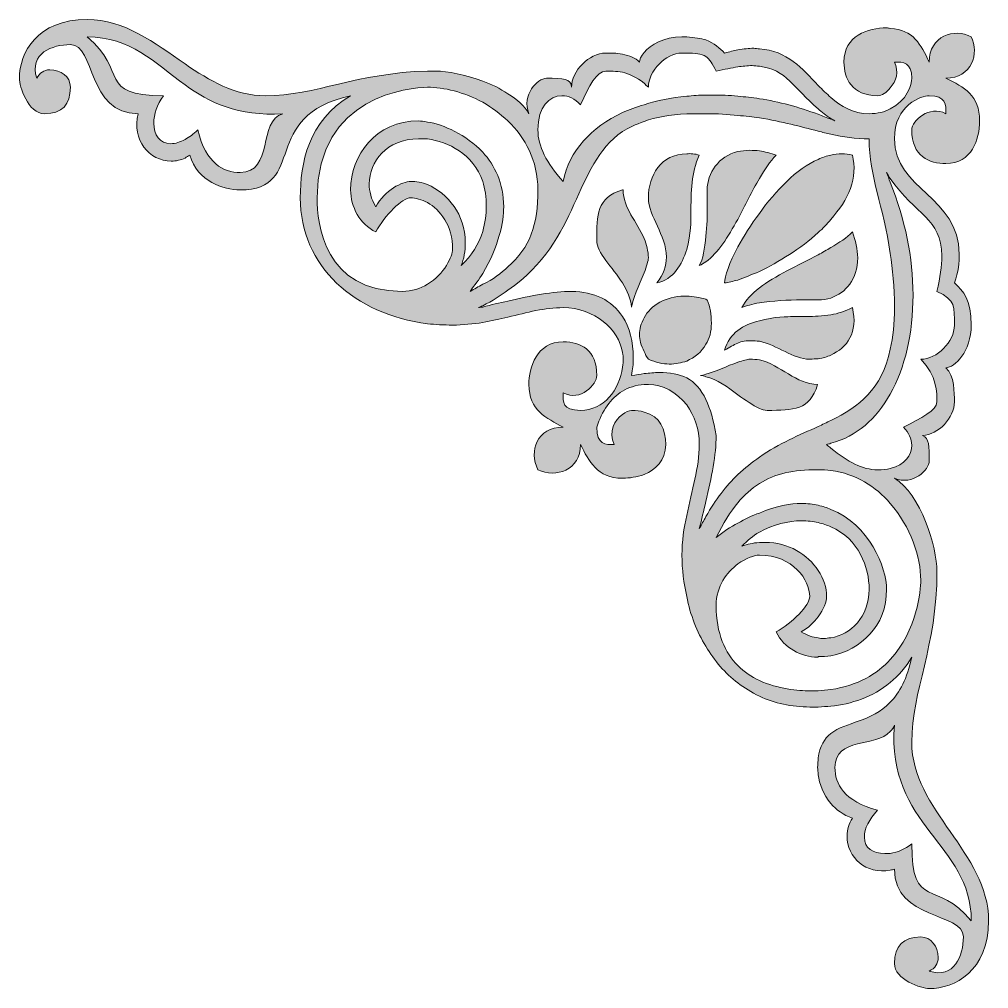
# Model space of a CAD drawing. Header units: inches. Extents: x -208 to 803, y -85 to 926.
import ezdxf

# ---------------------------------------------------------------- set-up
doc = ezdxf.new("R2010")
doc.units = ezdxf.units.IN
doc.header["$MEASUREMENT"] = 0
doc.layers.add('图层 1', color=7, linetype='Continuous')

# ---------------------------------------------------------------- blocks, each defined once
blk = doc.blocks.new('block 2')
at = {"layer": '图层 1', "true_color": 0xffffff}
h = blk.add_hatch(color=7, dxfattribs=at)
h.dxf.hatch_style = 2
edge = h.paths.add_edge_path()
edge.add_spline(control_points=[(723.2, 171.8), (723.2, 226.9), (749.5, 270.1), (749.5, 350.3), (749.5, 375.4), (732.6, 431.2), (705.1, 447.4), (724.5, 439.3), (741.4, 456.2), (741.4, 465.6), (741.4, 480.7), (741.4, 489.4), (734.5, 491.9), (750.8, 492.5), (767.7, 510.7), (767.7, 527), (767.7, 536.4), (767.7, 554.6), (758.9, 562.7), (767.7, 562.7), (785.3, 579.6), (785.3, 607.2), (785.3, 634.1), (777.1, 642.3), (767.7, 651.1), (772.1, 663), (772.7, 672.4), (772.7, 681.1), (772.7, 741.3), (705.1, 748.8), (705.1, 801.4), (705.1, 837.1), (733.3, 846.5), (741.4, 846.5), (758.9, 846.5), (758.9, 837.1), (758.9, 827.7), (741.4, 837.1), (723.2, 820.2), (723.2, 810.8), (723.2, 783.3), (741.4, 775.7), (758.9, 775.7), (785.9, 775.7), (794, 800.8), (794, 820.2), (794, 847.2), (777.7, 855.3), (758.9, 864.7), (785.9, 864.7), (794, 891), (785.3, 907.9), (767.7, 917.3), (741.4, 909.2), (741.4, 881.6), (732.6, 899.8), (725.1, 915.5), (700.7, 916.7), (699.4, 916.7), (698.2, 917.3), (696.9, 917.3), (677.5, 917.3), (652.4, 909.2), (652.4, 881.6), (652.4, 864.7), (660.6, 846.5), (687.5, 846.5), (691.9, 846.5), (696.9, 849.7), (700.7, 854.7), (706.9, 861.6), (710.1, 871.6), (705.1, 881.6), (714.5, 881.6), (723.2, 881.6), (723.2, 864.7), (723.2, 858.4), (718.2, 840.9), (700.7, 832.8), (695, 829.6), (687.5, 827.7), (678.7, 827.7), (661.8, 827.7), (649.3, 835.3), (638.7, 844.7), (634.3, 848.4), (629.9, 852.8), (625.5, 857.2), (609.2, 874.7), (592.9, 893.5), (564.1, 895.4), (562.2, 895.4), (560.3, 896), (558.4, 896), (552.8, 896), (547.8, 895.4), (541.5, 894.2), (537.2, 893.5), (532.8, 892.3), (527.8, 891), (522.7, 896), (517.1, 901.1), (508.3, 904.8), (503.3, 906.1), (496.4, 907.3), (488.3, 907.9), (486.4, 907.9), (485.1, 907.9), (483.3, 907.9), (464.5, 907.9), (450.1, 899.8), (443.8, 891.7), (440.7, 887.9), (438.8, 884.1), (438.8, 881.6), (435, 886), (428.1, 888.5), (421.2, 889.8), (415, 891), (408.1, 891), (403.7, 891), (386.2, 891), (368, 872.2), (368, 855.3), (368, 864.7), (359.2, 864.7), (341.7, 864.7), (332.9, 864.7), (315.4, 847.2), (323.5, 827.7), (319.1, 835.9), (311, 842.8), (301.6, 848.4), (293.4, 854.1), (284.7, 858.4), (275.3, 861.6), (257.1, 868.5), (238.3, 872.2), (226.4, 872.2), (223.3, 872.2), (220.1, 872.2), (217.6, 872.2), (143.1, 870.3), (101.1, 846.5), (48.5, 846.5), (16.5, 846.5), (-9.8, 862.2), (-35.5, 879.7), (-67.5, 901.7), (-98.8, 926.1), (-137.6, 926.1), (-190.3, 926.1), (-208.4, 891), (-208.4, 864.7), (-208.4, 856.6), (-199.7, 827.7), (-182.1, 827.7), (-163.9, 827.7), (-155.2, 837.1), (-155.2, 855.3), (-155.2, 866.6), (-165.2, 873.5), (-176.5, 873.5), (-183.4, 873.5), (-187.1, 870.3), (-190.3, 864.7), (-198.4, 891), (-174, 899.8), (-155.2, 899.8), (-128.9, 899.8), (-137.6, 827.7), (-84.4, 827.7), (-91.3, 800.8), (-73.1, 778.2), (-49.9, 778.2), (-44.9, 778.2), (-39.9, 779.5), (-35.5, 781.4), (-33.6, 782.6), (-32.4, 783.3), (-30.5, 784.5), (-22.3, 757), (4.6, 748.2), (22.1, 748.2), (92.9, 748.2), (41.6, 825.9), (137.4, 846.5), (92.9, 820.2), (84.8, 775.7), (84.8, 740), (84.8, 668), (141.8, 618.5), (217.6, 608.5), (225.8, 607.8), (234.5, 607.2), (243.9, 607.2), (254.6, 607.2), (265.2, 608.5), (275.3, 609.7), (284, 611.6), (293.4, 613.5), (301.6, 615.4), (321.6, 620.4), (340.4, 625.4), (359.2, 625.4), (391.8, 625.4), (417.5, 602.8), (421.2, 578.4), (421.9, 575.9), (421.9, 574), (421.9, 571.5), (421.9, 569), (421.9, 566.5), (421.2, 563.3), (418.1, 539.5), (401.8, 518.2), (377.4, 518.2), (358, 518.2), (359.2, 527), (359.2, 536.4), (378, 527), (394.3, 545.2), (394.3, 554.6), (394.3, 581.5), (378, 589.7), (359.2, 589.7), (331.6, 589.7), (323.5, 562.7), (323.5, 545.2), (323.5, 518.2), (341.7, 510.1), (359.2, 500.7), (331.6, 500.7), (323.5, 475.6), (332.9, 456.2), (351.7, 447.4), (377.4, 455.6), (377.4, 482.5), (386.2, 465.6), (394.3, 447.4), (421.2, 447.4), (421.2, 447.4), (421.9, 447.4), (421.9, 447.4), (428.1, 447.4), (436.3, 448.7), (443.8, 451.2), (455.7, 456.2), (466.3, 465.6), (466.3, 482.5), (466.3, 498.2), (460.7, 512), (443.8, 516.4), (440, 517.6), (435.7, 518.2), (430.6, 518.2), (428.1, 518.2), (424.4, 516.4), (421.2, 513.9), (413.1, 508.2), (406.2, 496.3), (412.5, 482.5), (403.7, 482.5), (394.3, 481.9), (394.3, 500.7), (399.9, 517.6), (408.7, 530.8), (421.2, 538.3), (427.5, 542), (435, 544.6), (443.8, 545.2), (445, 545.2), (446.3, 545.2), (448.2, 545.2), (463.2, 545.2), (477.6, 537), (488.3, 523.9), (496.4, 512.6), (501.4, 498.8), (501.4, 482.5), (501.4, 458.7), (493.3, 434.9), (488.3, 408.6), (485.1, 395.4), (483.3, 381.7), (483.3, 367.2), (483.3, 352.2), (485.1, 337.8), (488.3, 324), (492, 304.6), (498.9, 287), (508.3, 272), (517.1, 257), (528.4, 243.8), (541.5, 233.8), (548.4, 228.8), (555.9, 223.8), (564.1, 220), (579.8, 212.5), (597.9, 208.7), (616.7, 208.7), (619.9, 208.7), (623, 208.7), (625.5, 208.7), (629.9, 208.7), (634.3, 209.4), (638.7, 209.4), (659.9, 211.9), (682.5, 218.8), (700.7, 234.4), (709.4, 241.3), (717, 250.1), (723.2, 260.7), (718.2, 238.2), (710.7, 223.8), (700.7, 213.7), (681.3, 193.1), (654.3, 193.1), (638.7, 181.2), (631.8, 175.5), (627.4, 168), (625.5, 155.5), (625.5, 152.3), (624.9, 149.2), (624.9, 145.5), (624.9, 143.6), (625.5, 141.1), (625.5, 137.9), (626.7, 128.5), (631.1, 117.3), (638.7, 107.9), (644.3, 101.6), (651.8, 96), (661.2, 92.8), (657.4, 87.2), (655.6, 80.9), (655.6, 74), (655.6, 51.5), (675.6, 33.9), (700.7, 38.3), (702.6, 38.9), (703.8, 38.9), (705.1, 39.6), (705.1, -14.3), (777.1, -4.9), (777.1, -31.2), (777.1, -50.7), (767.7, -75.1), (741.4, -66.9), (747.7, -63.8), (750.8, -59.4), (750.8, -52.5), (750.8, -41.3), (743.3, -31.2), (732.6, -31.2), (714.5, -31.2), (705.1, -40.6), (705.1, -58.8), (705.1, -75.7), (733.3, -85.1), (741.4, -85.1), (767.7, -85.1), (803.4, -66.9), (803.4, -14.3), (803.4, 56.5), (723.2, 101), (723.2, 171.8)], knot_values=[0, 0, 0, 0, 1, 1, 1, 2, 2, 2, 3, 3, 3, 4, 4, 4, 5, 5, 5, 6, 6, 6, 7, 7, 7, 8, 8, 8, 9, 9, 9, 10, 10, 10, 11, 11, 11, 12, 12, 12, 13, 13, 13, 14, 14, 14, 15, 15, 15, 16, 16, 16, 17, 17, 17, 18, 18, 18, 19, 19, 19, 20, 20, 20, 21, 21, 21, 22, 22, 22, 23, 23, 23, 24, 24, 24, 25, 25, 25, 26, 26, 26, 27, 27, 27, 28, 28, 28, 29, 29, 29, 30, 30, 30, 31, 31, 31, 32, 32, 32, 33, 33, 33, 34, 34, 34, 35, 35, 35, 36, 36, 36, 37, 37, 37, 38, 38, 38, 39, 39, 39, 40, 40, 40, 41, 41, 41, 42, 42, 42, 43, 43, 43, 44, 44, 44, 45, 45, 45, 46, 46, 46, 47, 47, 47, 48, 48, 48, 49, 49, 49, 50, 50, 50, 51, 51, 51, 52, 52, 52, 53, 53, 53, 54, 54, 54, 55, 55, 55, 56, 56, 56, 57, 57, 57, 58, 58, 58, 59, 59, 59, 60, 60, 60, 61, 61, 61, 62, 62, 62, 63, 63, 63, 64, 64, 64, 65, 65, 65, 66, 66, 66, 67, 67, 67, 68, 68, 68, 69, 69, 69, 70, 70, 70, 71, 71, 71, 72, 72, 72, 73, 73, 73, 74, 74, 74, 75, 75, 75, 76, 76, 76, 77, 77, 77, 78, 78, 78, 79, 79, 79, 80, 80, 80, 81, 81, 81, 82, 82, 82, 83, 83, 83, 84, 84, 84, 85, 85, 85, 86, 86, 86, 87, 87, 87, 88, 88, 88, 89, 89, 89, 90, 90, 90, 91, 91, 91, 92, 92, 92, 93, 93, 93, 94, 94, 94, 95, 95, 95, 96, 96, 96, 97, 97, 97, 98, 98, 98, 99, 99, 99, 100, 100, 100, 101, 101, 101, 102, 102, 102, 103, 103, 103, 104, 104, 104, 105, 105, 105, 106, 106, 106, 107, 107, 107, 108, 108, 108, 109, 109, 109, 110, 110, 110, 111, 111, 111, 112, 112, 112, 113, 113, 113, 114, 114, 114, 115, 115, 115, 116, 116, 116, 117, 117, 117, 118, 118, 118, 119, 119, 119, 120, 120, 120, 121, 121, 121, 122, 122, 122, 122], degree=3, periodic=1)
edge = h.paths.add_edge_path()
edge.add_spline(control_points=[(22.1, 766.4), (4.6, 766.4), (-13.6, 775.7), (-22.3, 810.8), (-26.7, 806.4), (-31.1, 803.3), (-35.5, 800.8), (-40.5, 798.3), (-45.5, 796.4), (-50.5, 796.4), (-61.8, 796.4), (-68.1, 805.8), (-68.1, 817.7), (-68.1, 827.1), (-64.9, 837.1), (-58.1, 846.5), (-127.6, 846.5), (-94.4, 872.2), (-137.6, 907.9), (-92.5, 907.9), (-67.5, 881), (-35.5, 857.8), (-10.4, 839.7), (19.6, 824.6), (66.6, 827.7), (40.3, 820.2), (57.2, 766.4), (22.1, 766.4)], knot_values=[0, 0, 0, 0, 1, 1, 1, 2, 2, 2, 3, 3, 3, 4, 4, 4, 5, 5, 5, 6, 6, 6, 7, 7, 7, 8, 8, 8, 9, 9, 9, 9], degree=3, periodic=1)
edge = h.paths.add_edge_path()
edge.add_spline(control_points=[(700.7, 760.1), (727, 721.9), (754.6, 718.7), (754.6, 679.3), (754.6, 668), (752.7, 658), (749.5, 642.3), (769, 633.5), (767.7, 626), (767.7, 607.2), (767.7, 589.7), (749.5, 571.5), (732.6, 571.5), (749.5, 554.6), (749.5, 536.4), (749.5, 527), (749.5, 518.2), (733.3, 510.1), (714.5, 500.7), (720.1, 494.4), (723.2, 488.8), (723.2, 481.9), (723.2, 471.3), (716.3, 461.2), (700.7, 457.5), (696.9, 456.8), (692.5, 456.2), (687.5, 456.2), (671.9, 456.2), (656.2, 464.4), (638.7, 478.8), (637.4, 480), (635.5, 481.3), (634.3, 482.5), (635.5, 483.2), (637.4, 483.2), (638.7, 483.8), (665.6, 490.7), (686.3, 509.5), (700.7, 535.2), (716.3, 562.7), (724.5, 598.4), (724.5, 638.5), (724.5, 678), (716.3, 716.9), (700.7, 756.3), (699.4, 759.5), (698.2, 763.2), (696.9, 766.3), (698.2, 763.8), (699.4, 762), (700.7, 760.1)], knot_values=[0, 0, 0, 0, 1, 1, 1, 2, 2, 2, 3, 3, 3, 4, 4, 4, 5, 5, 5, 6, 6, 6, 7, 7, 7, 8, 8, 8, 9, 9, 9, 10, 10, 10, 11, 11, 11, 12, 12, 12, 13, 13, 13, 14, 14, 14, 15, 15, 15, 16, 16, 16, 17, 17, 17, 17], degree=3, periodic=1)
edge = h.paths.add_edge_path()
edge.add_spline(control_points=[(358, 846.5), (364.9, 846.5), (371.1, 843.4), (377.4, 837.1), (386.2, 856.6), (394.3, 872.2), (403.7, 872.2), (408.1, 872.2), (414.3, 872.2), (421.2, 871), (428.1, 869.1), (435.7, 866), (443.8, 859.7), (445, 858.5), (446.3, 856.6), (448.2, 855.3), (448.2, 872.2), (466.3, 891), (483.3, 891), (485.1, 891), (486.4, 891), (488.3, 891), (497.1, 891), (503.3, 890.4), (508.3, 887.3), (512.1, 884.8), (515.2, 879.7), (519, 872.2), (527.8, 874.1), (535.3, 875.4), (541.5, 876.6), (546.5, 877.2), (551.6, 877.9), (556.6, 877.9), (559.1, 877.9), (561.6, 877.2), (564.1, 877.2), (592.3, 874.1), (599.8, 854.1), (625.5, 832.8), (629.2, 829.6), (633.6, 825.9), (638.7, 822.7), (639.9, 822.1), (641.8, 820.9), (643, 820.2), (641.8, 820.9), (640.5, 821.5), (638.7, 822.1), (634.3, 823.4), (629.9, 825.2), (625.5, 827.1), (604.8, 834.6), (584.8, 840.3), (564.1, 843.4), (556.6, 844.7), (549.1, 845.3), (541.5, 845.9), (532.8, 847.2), (524, 847.2), (514.6, 847.2), (512.7, 847.2), (510.2, 847.2), (508.3, 847.2), (501.4, 847.2), (494.5, 846.5), (488.3, 845.9), (472, 844.7), (457, 841.5), (443.8, 837.1), (435.7, 834.6), (428.1, 832.1), (421.2, 829), (388.7, 813.3), (365.5, 789.5), (359.2, 757), (341.7, 776.4), (332.9, 793.9), (332.9, 810.8), (332.9, 835.3), (344.8, 846.5), (358, 846.5)], knot_values=[0, 0, 0, 0, 1, 1, 1, 2, 2, 2, 3, 3, 3, 4, 4, 4, 5, 5, 5, 6, 6, 6, 7, 7, 7, 8, 8, 8, 9, 9, 9, 10, 10, 10, 11, 11, 11, 12, 12, 12, 13, 13, 13, 14, 14, 14, 15, 15, 15, 16, 16, 16, 17, 17, 17, 18, 18, 18, 19, 19, 19, 20, 20, 20, 21, 21, 21, 22, 22, 22, 23, 23, 23, 24, 24, 24, 25, 25, 25, 26, 26, 26, 27, 27, 27, 27], degree=3, periodic=1)
edge = h.paths.add_edge_path()
edge.add_spline(control_points=[(217.6, 753.8), (212, 756.3), (205.7, 757), (200.1, 757), (191.3, 757), (173.1, 748.2), (163.7, 730.6), (158.7, 738.8), (156.8, 746.9), (156.8, 754.4), (156.8, 777.6), (175, 801.4), (208.2, 801.4), (211.4, 801.4), (214.5, 801.4), (217.6, 801.4), (238.9, 798.3), (265.2, 786.4), (275.3, 757), (277.8, 749.4), (279, 740.7), (279, 730.6), (279, 723.1), (277.8, 713.7), (275.3, 704.9), (270.9, 691.8), (264, 679.3), (252.7, 669.2), (255.8, 676.1), (257.1, 684.3), (257.1, 693.7), (257.1, 721.9), (238.9, 745), (217.6, 753.8)], knot_values=[0, 0, 0, 0, 1, 1, 1, 2, 2, 2, 3, 3, 3, 4, 4, 4, 5, 5, 5, 6, 6, 6, 7, 7, 7, 8, 8, 8, 9, 9, 9, 10, 10, 10, 11, 11, 11, 11], degree=3, periodic=1)
edge = h.paths.add_edge_path()
edge.add_spline(control_points=[(275.3, 661.1), (292.2, 689.3), (297.2, 715), (297.2, 730.6), (297.2, 755.1), (287.8, 773.9), (275.3, 787.6), (257.7, 805.8), (234.5, 816.5), (217.6, 819), (213.9, 819.6), (210.7, 820.2), (208.2, 820.2), (163.7, 820.2), (137.4, 784.5), (137.4, 748.2), (137.4, 730.6), (146.8, 712.5), (163.7, 704.3), (173.1, 721.9), (191.3, 740), (200.1, 740), (205.1, 740), (211.4, 738.2), (217.6, 735), (230.8, 727.5), (243.9, 711.2), (243.9, 686.1), (243.9, 679.9), (235.2, 659.8), (217.6, 649.8), (210.1, 645.4), (201.3, 642.3), (191.3, 642.3), (109.9, 642.3), (102.3, 712.5), (102.3, 740), (102.3, 846.5), (200.1, 855.3), (217.6, 855.3), (234.5, 855.3), (255.8, 850.3), (275.3, 839.7), (284.7, 834), (293.4, 827.7), (301.6, 820.2), (319.7, 802.7), (332.9, 778.9), (332.9, 748.2), (332.9, 711.8), (324.8, 688), (301.6, 668), (294.7, 661.1), (285.9, 654.8), (275.3, 649.8), (270.9, 647.3), (266.5, 644.8), (262.1, 642.3), (267.1, 649.2), (271.5, 654.8), (275.3, 661.1)], knot_values=[0, 0, 0, 0, 1, 1, 1, 2, 2, 2, 3, 3, 3, 4, 4, 4, 5, 5, 5, 6, 6, 6, 7, 7, 7, 8, 8, 8, 9, 9, 9, 10, 10, 10, 11, 11, 11, 12, 12, 12, 13, 13, 13, 14, 14, 14, 15, 15, 15, 16, 16, 16, 17, 17, 17, 18, 18, 18, 19, 19, 19, 20, 20, 20, 20], degree=3, periodic=1)
edge = h.paths.add_edge_path()
edge.add_spline(control_points=[(501.4, 394.8), (503.9, 404.2), (505.8, 413.6), (508.3, 423), (514, 448.1), (519, 471.9), (519, 491.9), (516.5, 507.6), (512.7, 520.1), (508.3, 529.5), (503.3, 540.2), (496.4, 547.7), (488.3, 552.1), (480.1, 555.8), (470.7, 557.7), (459.5, 557.7), (454.4, 557.7), (449.4, 557.1), (443.8, 556.5), (439.4, 555.8), (435.7, 555.2), (430.6, 554.6), (431.9, 561.5), (432.5, 565.9), (432.5, 572.7), (432.5, 590.3), (428.8, 604.7), (421.2, 616), (410, 632.9), (391.8, 642.3), (368, 642.3), (348.6, 642.3), (326, 637.9), (301.6, 632.3), (292.8, 630.4), (284, 628.5), (275.3, 626), (273.4, 626), (272.1, 625.4), (270.9, 625.4), (272.1, 626), (273.4, 626.6), (275.3, 627.3), (285.3, 632.3), (294.1, 637.9), (301.6, 643.5), (378, 696.8), (369.2, 773.2), (421.2, 809), (427.5, 813.3), (435, 816.5), (443.8, 819.6), (455.7, 824), (470.1, 826.5), (488.3, 827.7), (492.7, 827.7), (497.1, 827.7), (501.4, 827.7), (503.9, 827.7), (505.8, 827.7), (508.3, 827.7), (520.2, 827.7), (531.5, 827.1), (541.5, 825.9), (549.7, 825.2), (557.2, 824.6), (564.1, 823.4), (587.9, 819.6), (607.3, 814), (625.5, 809.6), (629.9, 808.3), (634.3, 807.1), (638.7, 806.4), (651.8, 803.3), (664.3, 801.4), (678.7, 801.4), (678.7, 761.3), (693.8, 731.9), (700.7, 681.8), (703.2, 665.5), (705.1, 647.3), (705.1, 625.4), (705.1, 608.5), (703.8, 594.7), (700.7, 582.1), (691.9, 540.2), (668.1, 522), (638.7, 507.6), (634.3, 505.7), (629.9, 503.2), (625.5, 501.3), (606.1, 492.5), (584.8, 483.8), (564.1, 469.4), (556.6, 463.7), (549.1, 458.1), (541.5, 451.2), (529.6, 439.3), (518.4, 425.5), (508.3, 407.3), (505.8, 403), (503.9, 399.2), (501.4, 394.8)], knot_values=[0, 0, 0, 0, 1, 1, 1, 2, 2, 2, 3, 3, 3, 4, 4, 4, 5, 5, 5, 6, 6, 6, 7, 7, 7, 8, 8, 8, 9, 9, 9, 10, 10, 10, 11, 11, 11, 12, 12, 12, 13, 13, 13, 14, 14, 14, 15, 15, 15, 16, 16, 16, 17, 17, 17, 18, 18, 18, 19, 19, 19, 20, 20, 20, 21, 21, 21, 22, 22, 22, 23, 23, 23, 24, 24, 24, 25, 25, 25, 26, 26, 26, 27, 27, 27, 28, 28, 28, 29, 29, 29, 30, 30, 30, 31, 31, 31, 32, 32, 32, 33, 33, 33, 34, 34, 34, 34], degree=3, periodic=1)
edge = h.paths.add_edge_path()
edge.add_spline(control_points=[(700.7, 258.2), (686.9, 243.2), (667.5, 231.3), (638.7, 226.9), (634.3, 226.3), (629.9, 226.3), (625.5, 225.6), (623, 225.6), (619.9, 225.6), (616.7, 225.6), (604.8, 225.6), (583.5, 227.5), (564.1, 236.3), (556, 240.1), (548.4, 245.1), (541.5, 252), (528.4, 265.1), (519, 285.2), (519, 314.6), (519, 335.3), (530.3, 349.1), (541.5, 357.9), (550.3, 364.1), (559.7, 367.2), (563.5, 367.2), (563.5, 367.2), (563.5, 367.2), (564.1, 367.2), (599.2, 367.2), (616.7, 340.9), (616.7, 324), (616.7, 314.6), (598.5, 296.5), (581.6, 287), (589.8, 270.1), (607.9, 260.7), (624.9, 260.7), (625.5, 260.7), (625.5, 260.7), (625.5, 261.4), (629.9, 261.4), (634.3, 261.4), (638.7, 262), (670, 268.3), (696.9, 292.7), (696.9, 331.5), (696.9, 354.1), (678.7, 399.2), (638.7, 414.9), (634.9, 416.8), (630.5, 418), (625.5, 419.2), (619.9, 420.5), (614.2, 421.1), (607.9, 421.1), (597.3, 421.1), (581.6, 418.6), (564.1, 411.1), (556.6, 408.6), (549.1, 404.8), (541.5, 400.4), (534, 396.7), (526.5, 391.7), (519, 385.4), (526.5, 400.4), (534, 412.4), (541.5, 421.8), (548.4, 429.9), (555.9, 436.8), (564.1, 441.8), (580.4, 452.5), (599.8, 456.2), (624.9, 456.2), (625.5, 456.2), (625.5, 456.2), (625.5, 456.2), (629.9, 456.2), (634.3, 456.2), (638.7, 455.6), (665, 451.8), (685.6, 438.7), (700.7, 421.1), (722, 396.7), (732.6, 365.4), (732.6, 340.9), (732.6, 330.3), (728.9, 288.9), (700.7, 258.2)], knot_values=[0, 0, 0, 0, 1, 1, 1, 2, 2, 2, 3, 3, 3, 4, 4, 4, 5, 5, 5, 6, 6, 6, 7, 7, 7, 8, 8, 8, 9, 9, 9, 10, 10, 10, 11, 11, 11, 12, 12, 12, 13, 13, 13, 14, 14, 14, 15, 15, 15, 16, 16, 16, 17, 17, 17, 18, 18, 18, 19, 19, 19, 20, 20, 20, 21, 21, 21, 22, 22, 22, 23, 23, 23, 24, 24, 24, 25, 25, 25, 26, 26, 26, 27, 27, 27, 28, 28, 28, 29, 29, 29, 29], degree=3, periodic=1)
edge = h.paths.add_edge_path()
edge.add_spline(control_points=[(625.5, 351), (614.8, 367.9), (594.2, 380.4), (570.4, 380.4), (568.5, 380.4), (566, 380.4), (564.1, 380.4), (557.2, 379.8), (551.6, 378.5), (545.9, 376.6), (551.6, 382.3), (557.2, 387.3), (564.1, 391.1), (578.5, 399.2), (594.8, 403), (607.9, 403), (614.2, 403), (620.5, 402.3), (625.5, 401.1), (630.5, 399.8), (634.9, 398.6), (638.7, 396.7), (668.1, 384.2), (678.7, 354.1), (678.7, 331.5), (678.7, 302.1), (659.3, 284.5), (638.7, 280.8), (636.1, 280.8), (633.6, 280.2), (631.1, 280.2), (629.2, 280.2), (627.4, 280.2), (625.5, 280.8), (619.9, 281.4), (614.2, 283.3), (607.9, 287), (615.5, 291.4), (621.1, 297.1), (625.5, 302.7), (631.1, 310.9), (634.3, 318.4), (634.3, 324), (634.3, 333.4), (631.1, 342.8), (625.5, 351)], knot_values=[0, 0, 0, 0, 1, 1, 1, 2, 2, 2, 3, 3, 3, 4, 4, 4, 5, 5, 5, 6, 6, 6, 7, 7, 7, 8, 8, 8, 9, 9, 9, 10, 10, 10, 11, 11, 11, 12, 12, 12, 13, 13, 13, 14, 14, 14, 15, 15, 15, 15], degree=3, periodic=1)
edge = h.paths.add_edge_path()
edge.add_spline(control_points=[(723.2, 65.9), (716.3, 60.2), (708.2, 57.1), (700.7, 55.9), (698.8, 55.9), (696.9, 55.9), (695, 55.9), (682.5, 55.9), (673.7, 61.5), (673.7, 72.8), (673.7, 82.2), (678.7, 90.9), (687.5, 101), (652.4, 110.4), (643, 128.5), (643, 145.5), (643, 177.4), (686.3, 166.7), (700.7, 183), (702.6, 184.9), (704.4, 187.4), (705.1, 189.9), (696.9, 84.1), (785.3, 66.5), (785.3, -14.3), (749.5, 29.5), (723.2, -4.3), (723.2, 65.9)], knot_values=[0, 0, 0, 0, 1, 1, 1, 2, 2, 2, 3, 3, 3, 4, 4, 4, 5, 5, 5, 6, 6, 6, 7, 7, 7, 8, 8, 8, 9, 9, 9, 9], degree=3, periodic=1)
h = blk.add_hatch(color=7, dxfattribs=at)
h.dxf.hatch_style = 2
edge = h.paths.add_edge_path()
edge.add_spline(control_points=[(508.3, 673), (520.9, 682.4), (531.5, 699.3), (541.5, 717.5), (549.1, 731.9), (556.6, 746.9), (564.1, 760.1), (569.7, 769.5), (575.4, 778.2), (581.6, 784.5), (576, 786.4), (569.7, 788.3), (564.1, 788.9), (561, 789.5), (557.2, 789.5), (554.1, 789.5), (549.7, 789.5), (545.3, 788.9), (541.5, 788.3), (521.5, 783.3), (509.6, 765.7), (509.6, 748.2), (509.6, 748.2), (509.6, 730.6), (509.6, 730.6), (509.6, 721.9), (509.6, 710.6), (508.3, 699.9), (507.1, 687.4), (505.2, 675.5), (501.4, 669.2), (503.9, 670.5), (505.8, 671.7), (508.3, 673)], knot_values=[0, 0, 0, 0, 1, 1, 1, 2, 2, 2, 3, 3, 3, 4, 4, 4, 5, 5, 5, 6, 6, 6, 7, 7, 7, 8, 8, 8, 9, 9, 9, 10, 10, 10, 11, 11, 11, 11], degree=3, periodic=1)
h = blk.add_hatch(color=7, dxfattribs=at)
h.dxf.hatch_style = 2
edge = h.paths.add_edge_path()
edge.add_spline(control_points=[(457, 651.1), (474.5, 654.8), (483.3, 670.5), (488.3, 686.1), (492.7, 701.8), (492.7, 717.5), (492.7, 721.9), (492.7, 748.8), (492.7, 765.1), (501.4, 784.5), (497.1, 785.8), (492, 786.4), (488.3, 785.8), (461.3, 785.8), (448.2, 763.2), (448.2, 740), (448.2, 720), (467, 701.8), (467, 678), (467, 669.2), (464.5, 659.8), (457, 651.1)], knot_values=[0, 0, 0, 0, 1, 1, 1, 2, 2, 2, 3, 3, 3, 4, 4, 4, 5, 5, 5, 6, 6, 6, 7, 7, 7, 7], degree=3, periodic=1)
h = blk.add_hatch(color=7, dxfattribs=at)
h.dxf.hatch_style = 2
edge = h.paths.add_edge_path()
edge.add_spline(control_points=[(541.5, 688.7), (532.8, 672.4), (527.8, 658), (527.8, 651.1), (532.1, 651.7), (536.5, 652.9), (541.5, 654.2), (548.4, 656.7), (555.9, 659.8), (564.1, 663), (584.1, 673), (607.3, 686.8), (625.5, 703.7), (630.5, 708.1), (634.9, 712.5), (638.7, 717.5), (656.8, 737.5), (667.5, 761.3), (661.2, 784.5), (654.3, 786.4), (646.2, 786.4), (638.7, 784.5), (634.3, 783.9), (629.9, 782), (625.5, 780.1), (602.9, 770.1), (581, 747.5), (564.1, 723.7), (555.3, 711.8), (547.8, 699.9), (541.5, 688.7)], knot_values=[0, 0, 0, 0, 1, 1, 1, 2, 2, 2, 3, 3, 3, 4, 4, 4, 5, 5, 5, 6, 6, 6, 7, 7, 7, 8, 8, 8, 9, 9, 9, 10, 10, 10, 10], degree=3, periodic=1)
h = blk.add_hatch(color=7, dxfattribs=at)
h.dxf.hatch_style = 2
edge = h.paths.add_edge_path()
edge.add_spline(control_points=[(448.2, 677.4), (448.2, 684.3), (446.3, 691.2), (443.8, 697.4), (436.3, 715), (421.9, 729.4), (421.9, 748.2), (421.9, 748.2), (421.2, 748.2), (421.2, 748.2), (394.3, 740), (394.3, 722.5), (394.3, 695.5), (394.3, 683), (410.6, 667.4), (421.2, 651.1), (426.2, 642.9), (430, 634.8), (430.6, 626), (431.3, 632.9), (438.8, 649.2), (443.8, 661.7), (446.3, 668.6), (448.2, 674.3), (448.2, 677.4)], knot_values=[0, 0, 0, 0, 1, 1, 1, 2, 2, 2, 3, 3, 3, 4, 4, 4, 5, 5, 5, 6, 6, 6, 7, 7, 7, 8, 8, 8, 8], degree=3, periodic=1)
h = blk.add_hatch(color=7, dxfattribs=at)
h.dxf.hatch_style = 2
edge = h.paths.add_edge_path()
edge.add_spline(control_points=[(638.7, 688), (634.3, 685.5), (629.9, 683), (625.5, 680.5), (604.2, 669.2), (580.4, 658.6), (564.1, 646.1), (555.9, 639.8), (549.7, 632.9), (545.9, 625.4), (550.3, 627.3), (556.6, 629.1), (564.1, 630.4), (577.2, 632.3), (594.8, 633.5), (607.9, 633.5), (607.9, 633.5), (624.9, 633.5), (624.9, 633.5), (625.5, 633.5), (625.5, 633.5), (625.5, 633.5), (629.9, 633.5), (634.3, 634.1), (638.7, 635.4), (654.3, 641), (666.8, 654.8), (666.8, 677.4), (666.8, 686.1), (664.3, 695.5), (661.2, 704.3), (655.6, 698.7), (647.4, 693), (638.7, 688)], knot_values=[0, 0, 0, 0, 1, 1, 1, 2, 2, 2, 3, 3, 3, 4, 4, 4, 5, 5, 5, 6, 6, 6, 7, 7, 7, 8, 8, 8, 9, 9, 9, 10, 10, 10, 11, 11, 11, 11], degree=3, periodic=1)
h = blk.add_hatch(color=7, dxfattribs=at)
h.dxf.hatch_style = 2
edge = h.paths.add_edge_path()
edge.add_spline(control_points=[(508.3, 587.2), (512.1, 592.8), (514, 600.3), (514, 609.1), (514, 618.5), (512.7, 626), (509.6, 633.5), (509, 633.5), (509, 633.5), (508.3, 634.1), (502.1, 636), (495.2, 637.3), (488.3, 637.3), (487, 637.3), (486.4, 637.3), (485.8, 637.3), (466.3, 637.3), (450.7, 627.9), (443.8, 614.7), (440.7, 609.1), (438.8, 602.8), (438.8, 597.2), (438.8, 592.2), (440.7, 585.9), (443.8, 579.6), (445, 577.1), (446.3, 574), (448.2, 571.5), (456.3, 568.4), (463.2, 566.5), (470.1, 566.5), (476.4, 566.5), (482.6, 567.7), (488.3, 569.6), (496.4, 573.4), (503.9, 579), (508.3, 587.2)], knot_values=[0, 0, 0, 0, 1, 1, 1, 2, 2, 2, 3, 3, 3, 4, 4, 4, 5, 5, 5, 6, 6, 6, 7, 7, 7, 8, 8, 8, 9, 9, 9, 10, 10, 10, 11, 11, 11, 12, 12, 12, 12], degree=3, periodic=1)
h = blk.add_hatch(color=7, dxfattribs=at)
h.dxf.hatch_style = 2
edge = h.paths.add_edge_path()
edge.add_spline(control_points=[(638.7, 617.9), (634.3, 617.2), (630.5, 617.2), (625.5, 616.6), (618, 616), (609.2, 616), (598.5, 616), (594.8, 616), (579.1, 616), (564.1, 611.6), (555.9, 609.7), (547.8, 606.6), (541.5, 601.6), (535.3, 596.6), (530.3, 589.7), (527.8, 580.9), (532.8, 584), (537.2, 586.5), (541.5, 588.4), (545.9, 590.3), (550.9, 590.9), (555.3, 590.9), (558.4, 590.9), (561, 590.3), (564.1, 590.3), (582.9, 586.5), (599.2, 571.5), (616.7, 571.5), (619.9, 571.5), (623, 572.1), (625.5, 572.1), (630.5, 572.7), (634.9, 574), (638.7, 575.9), (655.6, 583.4), (667.5, 599.7), (661.2, 625.4), (653.7, 621.6), (646.2, 619.1), (638.7, 617.9)], knot_values=[0, 0, 0, 0, 1, 1, 1, 2, 2, 2, 3, 3, 3, 4, 4, 4, 5, 5, 5, 6, 6, 6, 7, 7, 7, 8, 8, 8, 9, 9, 9, 10, 10, 10, 11, 11, 11, 12, 12, 12, 13, 13, 13, 13], degree=3, periodic=1)
h = blk.add_hatch(color=7, dxfattribs=at)
h.dxf.hatch_style = 2
edge = h.paths.add_edge_path()
edge.add_spline(control_points=[(564.1, 520.1), (566.6, 518.9), (569.7, 518.2), (572.2, 518.2), (599.8, 518.2), (616.7, 518.2), (624.9, 545.2), (602.9, 545.2), (586, 565.9), (564.1, 570.9), (561, 571.5), (557.8, 571.5), (554.1, 571.5), (551.6, 571.5), (547.2, 570.2), (541.5, 568.4), (530.9, 564.6), (517.1, 558.3), (508.3, 555.8), (505.8, 555.2), (503.9, 554.6), (502.7, 554.6), (504.6, 554.6), (506.4, 554), (508.3, 553.3), (519.6, 550.8), (530.9, 542.7), (541.5, 534.5), (549.7, 528.9), (557.2, 523.3), (564.1, 520.1)], knot_values=[0, 0, 0, 0, 1, 1, 1, 2, 2, 2, 3, 3, 3, 4, 4, 4, 5, 5, 5, 6, 6, 6, 7, 7, 7, 8, 8, 8, 9, 9, 9, 10, 10, 10, 10], degree=3, periodic=1)
at = {"layer": '图层 1', "lineweight": 0}
for points, knots in [([(723.2, 171.8), (723.2, 226.9), (749.5, 270.1), (749.5, 350.3), (749.5, 375.4), (732.6, 431.2), (705.1, 447.4), (724.5, 439.3), (741.4, 456.2), (741.4, 465.6), (741.4, 480.7), (741.4, 489.4), (734.5, 491.9), (750.8, 492.5), (767.7, 510.7), (767.7, 527), (767.7, 536.4), (767.7, 554.6), (758.9, 562.7), (767.7, 562.7), (785.3, 579.6), (785.3, 607.2), (785.3, 634.1), (777.1, 642.3), (767.7, 651.1), (772.1, 663), (772.7, 672.4), (772.7, 681.1), (772.7, 741.3), (705.1, 748.8), (705.1, 801.4), (705.1, 837.1), (733.3, 846.5), (741.4, 846.5), (758.9, 846.5), (758.9, 837.1), (758.9, 827.7), (741.4, 837.1), (723.2, 820.2), (723.2, 810.8), (723.2, 783.3), (741.4, 775.7), (758.9, 775.7), (785.9, 775.7), (794, 800.8), (794, 820.2), (794, 847.2), (777.7, 855.3), (758.9, 864.7), (785.9, 864.7), (794, 891), (785.3, 907.9), (767.7, 917.3), (741.4, 909.2), (741.4, 881.6), (732.6, 899.8), (725.1, 915.5), (700.7, 916.7), (699.4, 916.7), (698.2, 917.3), (696.9, 917.3), (677.5, 917.3), (652.4, 909.2), (652.4, 881.6), (652.4, 864.7), (660.6, 846.5), (687.5, 846.5), (691.9, 846.5), (696.9, 849.7), (700.7, 854.7), (706.9, 861.6), (710.1, 871.6), (705.1, 881.6), (714.5, 881.6), (723.2, 881.6), (723.2, 864.7), (723.2, 858.4), (718.2, 840.9), (700.7, 832.8), (695, 829.6), (687.5, 827.7), (678.7, 827.7), (661.8, 827.7), (649.3, 835.3), (638.7, 844.7), (634.3, 848.4), (629.9, 852.8), (625.5, 857.2), (609.2, 874.7), (592.9, 893.5), (564.1, 895.4), (562.2, 895.4), (560.3, 896), (558.4, 896), (552.8, 896), (547.8, 895.4), (541.5, 894.2), (537.2, 893.5), (532.8, 892.3), (527.8, 891), (522.7, 896), (517.1, 901.1), (508.3, 904.8), (503.3, 906.1), (496.4, 907.3), (488.3, 907.9), (486.4, 907.9), (485.1, 907.9), (483.3, 907.9), (464.5, 907.9), (450.1, 899.8), (443.8, 891.7), (440.7, 887.9), (438.8, 884.1), (438.8, 881.6), (435, 886), (428.1, 888.5), (421.2, 889.8), (415, 891), (408.1, 891), (403.7, 891), (386.2, 891), (368, 872.2), (368, 855.3), (368, 864.7), (359.2, 864.7), (341.7, 864.7), (332.9, 864.7), (315.4, 847.2), (323.5, 827.7), (319.1, 835.9), (311, 842.8), (301.6, 848.4), (293.4, 854.1), (284.7, 858.4), (275.3, 861.6), (257.1, 868.5), (238.3, 872.2), (226.4, 872.2), (223.3, 872.2), (220.1, 872.2), (217.6, 872.2), (143.1, 870.3), (101.1, 846.5), (48.5, 846.5), (16.5, 846.5), (-9.8, 862.2), (-35.5, 879.7), (-67.5, 901.7), (-98.8, 926.1), (-137.6, 926.1), (-190.3, 926.1), (-208.4, 891), (-208.4, 864.7), (-208.4, 856.6), (-199.7, 827.7), (-182.1, 827.7), (-163.9, 827.7), (-155.2, 837.1), (-155.2, 855.3), (-155.2, 866.6), (-165.2, 873.5), (-176.5, 873.5), (-183.4, 873.5), (-187.1, 870.3), (-190.3, 864.7), (-198.4, 891), (-174, 899.8), (-155.2, 899.8), (-128.9, 899.8), (-137.6, 827.7), (-84.4, 827.7), (-91.3, 800.8), (-73.1, 778.2), (-49.9, 778.2), (-44.9, 778.2), (-39.9, 779.5), (-35.5, 781.4), (-33.6, 782.6), (-32.4, 783.3), (-30.5, 784.5), (-22.3, 757), (4.6, 748.2), (22.1, 748.2), (92.9, 748.2), (41.6, 825.9), (137.4, 846.5), (92.9, 820.2), (84.8, 775.7), (84.8, 740), (84.8, 668), (141.8, 618.5), (217.6, 608.5), (225.8, 607.8), (234.5, 607.2), (243.9, 607.2), (254.6, 607.2), (265.2, 608.5), (275.3, 609.7), (284, 611.6), (293.4, 613.5), (301.6, 615.4), (321.6, 620.4), (340.4, 625.4), (359.2, 625.4), (391.8, 625.4), (417.5, 602.8), (421.2, 578.4), (421.9, 575.9), (421.9, 574), (421.9, 571.5), (421.9, 569), (421.9, 566.5), (421.2, 563.3), (418.1, 539.5), (401.8, 518.2), (377.4, 518.2), (358, 518.2), (359.2, 527), (359.2, 536.4), (378, 527), (394.3, 545.2), (394.3, 554.6), (394.3, 581.5), (378, 589.7), (359.2, 589.7), (331.6, 589.7), (323.5, 562.7), (323.5, 545.2), (323.5, 518.2), (341.7, 510.1), (359.2, 500.7), (331.6, 500.7), (323.5, 475.6), (332.9, 456.2), (351.7, 447.4), (377.4, 455.6), (377.4, 482.5), (386.2, 465.6), (394.3, 447.4), (421.2, 447.4), (421.2, 447.4), (421.9, 447.4), (421.9, 447.4), (428.1, 447.4), (436.3, 448.7), (443.8, 451.2), (455.7, 456.2), (466.3, 465.6), (466.3, 482.5), (466.3, 498.2), (460.7, 512), (443.8, 516.4), (440, 517.6), (435.7, 518.2), (430.6, 518.2), (428.1, 518.2), (424.4, 516.4), (421.2, 513.9), (413.1, 508.2), (406.2, 496.3), (412.5, 482.5), (403.7, 482.5), (394.3, 481.9), (394.3, 500.7), (399.9, 517.6), (408.7, 530.8), (421.2, 538.3), (427.5, 542), (435, 544.6), (443.8, 545.2), (445, 545.2), (446.3, 545.2), (448.2, 545.2), (463.2, 545.2), (477.6, 537), (488.3, 523.9), (496.4, 512.6), (501.4, 498.8), (501.4, 482.5), (501.4, 458.7), (493.3, 434.9), (488.3, 408.6), (485.1, 395.4), (483.3, 381.7), (483.3, 367.2), (483.3, 352.2), (485.1, 337.8), (488.3, 324), (492, 304.6), (498.9, 287), (508.3, 272), (517.1, 257), (528.4, 243.8), (541.5, 233.8), (548.4, 228.8), (555.9, 223.8), (564.1, 220), (579.8, 212.5), (597.9, 208.7), (616.7, 208.7), (619.9, 208.7), (623, 208.7), (625.5, 208.7), (629.9, 208.7), (634.3, 209.4), (638.7, 209.4), (659.9, 211.9), (682.5, 218.8), (700.7, 234.4), (709.4, 241.3), (717, 250.1), (723.2, 260.7), (718.2, 238.2), (710.7, 223.8), (700.7, 213.7), (681.3, 193.1), (654.3, 193.1), (638.7, 181.2), (631.8, 175.5), (627.4, 168), (625.5, 155.5), (625.5, 152.3), (624.9, 149.2), (624.9, 145.5), (624.9, 143.6), (625.5, 141.1), (625.5, 137.9), (626.7, 128.5), (631.1, 117.3), (638.7, 107.9), (644.3, 101.6), (651.8, 96), (661.2, 92.8), (657.4, 87.2), (655.6, 80.9), (655.6, 74), (655.6, 51.5), (675.6, 33.9), (700.7, 38.3), (702.6, 38.9), (703.8, 38.9), (705.1, 39.6), (705.1, -14.3), (777.1, -4.9), (777.1, -31.2), (777.1, -50.7), (767.7, -75.1), (741.4, -66.9), (747.7, -63.8), (750.8, -59.4), (750.8, -52.5), (750.8, -41.3), (743.3, -31.2), (732.6, -31.2), (714.5, -31.2), (705.1, -40.6), (705.1, -58.8), (705.1, -75.7), (733.3, -85.1), (741.4, -85.1), (767.7, -85.1), (803.4, -66.9), (803.4, -14.3), (803.4, 56.5), (723.2, 101), (723.2, 171.8)], [0, 0, 0, 0, 1, 1, 1, 2, 2, 2, 3, 3, 3, 4, 4, 4, 5, 5, 5, 6, 6, 6, 7, 7, 7, 8, 8, 8, 9, 9, 9, 10, 10, 10, 11, 11, 11, 12, 12, 12, 13, 13, 13, 14, 14, 14, 15, 15, 15, 16, 16, 16, 17, 17, 17, 18, 18, 18, 19, 19, 19, 20, 20, 20, 21, 21, 21, 22, 22, 22, 23, 23, 23, 24, 24, 24, 25, 25, 25, 26, 26, 26, 27, 27, 27, 28, 28, 28, 29, 29, 29, 30, 30, 30, 31, 31, 31, 32, 32, 32, 33, 33, 33, 34, 34, 34, 35, 35, 35, 36, 36, 36, 37, 37, 37, 38, 38, 38, 39, 39, 39, 40, 40, 40, 41, 41, 41, 42, 42, 42, 43, 43, 43, 44, 44, 44, 45, 45, 45, 46, 46, 46, 47, 47, 47, 48, 48, 48, 49, 49, 49, 50, 50, 50, 51, 51, 51, 52, 52, 52, 53, 53, 53, 54, 54, 54, 55, 55, 55, 56, 56, 56, 57, 57, 57, 58, 58, 58, 59, 59, 59, 60, 60, 60, 61, 61, 61, 62, 62, 62, 63, 63, 63, 64, 64, 64, 65, 65, 65, 66, 66, 66, 67, 67, 67, 68, 68, 68, 69, 69, 69, 70, 70, 70, 71, 71, 71, 72, 72, 72, 73, 73, 73, 74, 74, 74, 75, 75, 75, 76, 76, 76, 77, 77, 77, 78, 78, 78, 79, 79, 79, 80, 80, 80, 81, 81, 81, 82, 82, 82, 83, 83, 83, 84, 84, 84, 85, 85, 85, 86, 86, 86, 87, 87, 87, 88, 88, 88, 89, 89, 89, 90, 90, 90, 91, 91, 91, 92, 92, 92, 93, 93, 93, 94, 94, 94, 95, 95, 95, 96, 96, 96, 97, 97, 97, 98, 98, 98, 99, 99, 99, 100, 100, 100, 101, 101, 101, 102, 102, 102, 103, 103, 103, 104, 104, 104, 105, 105, 105, 106, 106, 106, 107, 107, 107, 108, 108, 108, 109, 109, 109, 110, 110, 110, 111, 111, 111, 112, 112, 112, 113, 113, 113, 114, 114, 114, 115, 115, 115, 116, 116, 116, 117, 117, 117, 118, 118, 118, 119, 119, 119, 120, 120, 120, 121, 121, 121, 122, 122, 122, 122]), ([(22.1, 766.4), (4.6, 766.4), (-13.6, 775.7), (-22.3, 810.8), (-26.7, 806.4), (-31.1, 803.3), (-35.5, 800.8), (-40.5, 798.3), (-45.5, 796.4), (-50.5, 796.4), (-61.8, 796.4), (-68.1, 805.8), (-68.1, 817.7), (-68.1, 827.1), (-64.9, 837.1), (-58.1, 846.5), (-127.6, 846.5), (-94.4, 872.2), (-137.6, 907.9), (-92.5, 907.9), (-67.5, 881), (-35.5, 857.8), (-10.4, 839.7), (19.6, 824.6), (66.6, 827.7), (40.3, 820.2), (57.2, 766.4), (22.1, 766.4)], [0, 0, 0, 0, 1, 1, 1, 2, 2, 2, 3, 3, 3, 4, 4, 4, 5, 5, 5, 6, 6, 6, 7, 7, 7, 8, 8, 8, 9, 9, 9, 9]), ([(358, 846.5), (364.9, 846.5), (371.1, 843.4), (377.4, 837.1), (386.2, 856.6), (394.3, 872.2), (403.7, 872.2), (408.1, 872.2), (414.3, 872.2), (421.2, 871), (428.1, 869.1), (435.7, 866), (443.8, 859.7), (445, 858.5), (446.3, 856.6), (448.2, 855.3), (448.2, 872.2), (466.3, 891), (483.3, 891), (485.1, 891), (486.4, 891), (488.3, 891), (497.1, 891), (503.3, 890.4), (508.3, 887.3), (512.1, 884.8), (515.2, 879.7), (519, 872.2), (527.8, 874.1), (535.3, 875.4), (541.5, 876.6), (546.5, 877.2), (551.6, 877.9), (556.6, 877.9), (559.1, 877.9), (561.6, 877.2), (564.1, 877.2), (592.3, 874.1), (599.8, 854.1), (625.5, 832.8), (629.2, 829.6), (633.6, 825.9), (638.7, 822.7), (639.9, 822.1), (641.8, 820.9), (643, 820.2), (641.8, 820.9), (640.5, 821.5), (638.7, 822.1), (634.3, 823.4), (629.9, 825.2), (625.5, 827.1), (604.8, 834.6), (584.8, 840.3), (564.1, 843.4), (556.6, 844.7), (549.1, 845.3), (541.5, 845.9), (532.8, 847.2), (524, 847.2), (514.6, 847.2), (512.7, 847.2), (510.2, 847.2), (508.3, 847.2), (501.4, 847.2), (494.5, 846.5), (488.3, 845.9), (472, 844.7), (457, 841.5), (443.8, 837.1), (435.7, 834.6), (428.1, 832.1), (421.2, 829), (388.7, 813.3), (365.5, 789.5), (359.2, 757), (341.7, 776.4), (332.9, 793.9), (332.9, 810.8), (332.9, 835.3), (344.8, 846.5), (358, 846.5)], [0, 0, 0, 0, 1, 1, 1, 2, 2, 2, 3, 3, 3, 4, 4, 4, 5, 5, 5, 6, 6, 6, 7, 7, 7, 8, 8, 8, 9, 9, 9, 10, 10, 10, 11, 11, 11, 12, 12, 12, 13, 13, 13, 14, 14, 14, 15, 15, 15, 16, 16, 16, 17, 17, 17, 18, 18, 18, 19, 19, 19, 20, 20, 20, 21, 21, 21, 22, 22, 22, 23, 23, 23, 24, 24, 24, 25, 25, 25, 26, 26, 26, 27, 27, 27, 27]), ([(275.3, 661.1), (292.2, 689.3), (297.2, 715), (297.2, 730.6), (297.2, 755.1), (287.8, 773.9), (275.3, 787.6), (257.7, 805.8), (234.5, 816.5), (217.6, 819), (213.9, 819.6), (210.7, 820.2), (208.2, 820.2), (163.7, 820.2), (137.4, 784.5), (137.4, 748.2), (137.4, 730.6), (146.8, 712.5), (163.7, 704.3), (173.1, 721.9), (191.3, 740), (200.1, 740), (205.1, 740), (211.4, 738.2), (217.6, 735), (230.8, 727.5), (243.9, 711.2), (243.9, 686.1), (243.9, 679.9), (235.2, 659.8), (217.6, 649.8), (210.1, 645.4), (201.3, 642.3), (191.3, 642.3), (109.9, 642.3), (102.3, 712.5), (102.3, 740), (102.3, 846.5), (200.1, 855.3), (217.6, 855.3), (234.5, 855.3), (255.8, 850.3), (275.3, 839.7), (284.7, 834), (293.4, 827.7), (301.6, 820.2), (319.7, 802.7), (332.9, 778.9), (332.9, 748.2), (332.9, 711.8), (324.8, 688), (301.6, 668), (294.7, 661.1), (285.9, 654.8), (275.3, 649.8), (270.9, 647.3), (266.5, 644.8), (262.1, 642.3), (267.1, 649.2), (271.5, 654.8), (275.3, 661.1)], [0, 0, 0, 0, 1, 1, 1, 2, 2, 2, 3, 3, 3, 4, 4, 4, 5, 5, 5, 6, 6, 6, 7, 7, 7, 8, 8, 8, 9, 9, 9, 10, 10, 10, 11, 11, 11, 12, 12, 12, 13, 13, 13, 14, 14, 14, 15, 15, 15, 16, 16, 16, 17, 17, 17, 18, 18, 18, 19, 19, 19, 20, 20, 20, 20]), ([(501.4, 394.8), (503.9, 404.2), (505.8, 413.6), (508.3, 423), (514, 448.1), (519, 471.9), (519, 491.9), (516.5, 507.6), (512.7, 520.1), (508.3, 529.5), (503.3, 540.2), (496.4, 547.7), (488.3, 552.1), (480.1, 555.8), (470.7, 557.7), (459.5, 557.7), (454.4, 557.7), (449.4, 557.1), (443.8, 556.5), (439.4, 555.8), (435.7, 555.2), (430.6, 554.6), (431.9, 561.5), (432.5, 565.9), (432.5, 572.7), (432.5, 590.3), (428.8, 604.7), (421.2, 616), (410, 632.9), (391.8, 642.3), (368, 642.3), (348.6, 642.3), (326, 637.9), (301.6, 632.3), (292.8, 630.4), (284, 628.5), (275.3, 626), (273.4, 626), (272.1, 625.4), (270.9, 625.4), (272.1, 626), (273.4, 626.6), (275.3, 627.3), (285.3, 632.3), (294.1, 637.9), (301.6, 643.5), (378, 696.8), (369.2, 773.2), (421.2, 809), (427.5, 813.3), (435, 816.5), (443.8, 819.6), (455.7, 824), (470.1, 826.5), (488.3, 827.7), (492.7, 827.7), (497.1, 827.7), (501.4, 827.7), (503.9, 827.7), (505.8, 827.7), (508.3, 827.7), (520.2, 827.7), (531.5, 827.1), (541.5, 825.9), (549.7, 825.2), (557.2, 824.6), (564.1, 823.4), (587.9, 819.6), (607.3, 814), (625.5, 809.6), (629.9, 808.3), (634.3, 807.1), (638.7, 806.4), (651.8, 803.3), (664.3, 801.4), (678.7, 801.4), (678.7, 761.3), (693.8, 731.9), (700.7, 681.8), (703.2, 665.5), (705.1, 647.3), (705.1, 625.4), (705.1, 608.5), (703.8, 594.7), (700.7, 582.1), (691.9, 540.2), (668.1, 522), (638.7, 507.6), (634.3, 505.7), (629.9, 503.2), (625.5, 501.3), (606.1, 492.5), (584.8, 483.8), (564.1, 469.4), (556.6, 463.7), (549.1, 458.1), (541.5, 451.2), (529.6, 439.3), (518.4, 425.5), (508.3, 407.3), (505.8, 403), (503.9, 399.2), (501.4, 394.8)], [0, 0, 0, 0, 1, 1, 1, 2, 2, 2, 3, 3, 3, 4, 4, 4, 5, 5, 5, 6, 6, 6, 7, 7, 7, 8, 8, 8, 9, 9, 9, 10, 10, 10, 11, 11, 11, 12, 12, 12, 13, 13, 13, 14, 14, 14, 15, 15, 15, 16, 16, 16, 17, 17, 17, 18, 18, 18, 19, 19, 19, 20, 20, 20, 21, 21, 21, 22, 22, 22, 23, 23, 23, 24, 24, 24, 25, 25, 25, 26, 26, 26, 27, 27, 27, 28, 28, 28, 29, 29, 29, 30, 30, 30, 31, 31, 31, 32, 32, 32, 33, 33, 33, 34, 34, 34, 34]), ([(217.6, 753.8), (212, 756.3), (205.7, 757), (200.1, 757), (191.3, 757), (173.1, 748.2), (163.7, 730.6), (158.7, 738.8), (156.8, 746.9), (156.8, 754.4), (156.8, 777.6), (175, 801.4), (208.2, 801.4), (211.4, 801.4), (214.5, 801.4), (217.6, 801.4), (238.9, 798.3), (265.2, 786.4), (275.3, 757), (277.8, 749.4), (279, 740.7), (279, 730.6), (279, 723.1), (277.8, 713.7), (275.3, 704.9), (270.9, 691.8), (264, 679.3), (252.7, 669.2), (255.8, 676.1), (257.1, 684.3), (257.1, 693.7), (257.1, 721.9), (238.9, 745), (217.6, 753.8)], [0, 0, 0, 0, 1, 1, 1, 2, 2, 2, 3, 3, 3, 4, 4, 4, 5, 5, 5, 6, 6, 6, 7, 7, 7, 8, 8, 8, 9, 9, 9, 10, 10, 10, 11, 11, 11, 11]), ([(508.3, 673), (520.9, 682.4), (531.5, 699.3), (541.5, 717.5), (549.1, 731.9), (556.6, 746.9), (564.1, 760.1), (569.7, 769.5), (575.4, 778.2), (581.6, 784.5), (576, 786.4), (569.7, 788.3), (564.1, 788.9), (561, 789.5), (557.2, 789.5), (554.1, 789.5), (549.7, 789.5), (545.3, 788.9), (541.5, 788.3), (521.5, 783.3), (509.6, 765.7), (509.6, 748.2), (509.6, 748.2), (509.6, 730.6), (509.6, 730.6), (509.6, 721.9), (509.6, 710.6), (508.3, 699.9), (507.1, 687.4), (505.2, 675.5), (501.4, 669.2), (503.9, 670.5), (505.8, 671.7), (508.3, 673)], [0, 0, 0, 0, 1, 1, 1, 2, 2, 2, 3, 3, 3, 4, 4, 4, 5, 5, 5, 6, 6, 6, 7, 7, 7, 8, 8, 8, 9, 9, 9, 10, 10, 10, 11, 11, 11, 11]), ([(457, 651.1), (474.5, 654.8), (483.3, 670.5), (488.3, 686.1), (492.7, 701.8), (492.7, 717.5), (492.7, 721.9), (492.7, 748.8), (492.7, 765.1), (501.4, 784.5), (497.1, 785.8), (492, 786.4), (488.3, 785.8), (461.3, 785.8), (448.2, 763.2), (448.2, 740), (448.2, 720), (467, 701.8), (467, 678), (467, 669.2), (464.5, 659.8), (457, 651.1)], [0, 0, 0, 0, 1, 1, 1, 2, 2, 2, 3, 3, 3, 4, 4, 4, 5, 5, 5, 6, 6, 6, 7, 7, 7, 7]), ([(541.5, 688.7), (532.8, 672.4), (527.8, 658), (527.8, 651.1), (532.1, 651.7), (536.5, 652.9), (541.5, 654.2), (548.4, 656.7), (555.9, 659.8), (564.1, 663), (584.1, 673), (607.3, 686.8), (625.5, 703.7), (630.5, 708.1), (634.9, 712.5), (638.7, 717.5), (656.8, 737.5), (667.5, 761.3), (661.2, 784.5), (654.3, 786.4), (646.2, 786.4), (638.7, 784.5), (634.3, 783.9), (629.9, 782), (625.5, 780.1), (602.9, 770.1), (581, 747.5), (564.1, 723.7), (555.3, 711.8), (547.8, 699.9), (541.5, 688.7)], [0, 0, 0, 0, 1, 1, 1, 2, 2, 2, 3, 3, 3, 4, 4, 4, 5, 5, 5, 6, 6, 6, 7, 7, 7, 8, 8, 8, 9, 9, 9, 10, 10, 10, 10]), ([(700.7, 760.1), (727, 721.9), (754.6, 718.7), (754.6, 679.3), (754.6, 668), (752.7, 658), (749.5, 642.3), (769, 633.5), (767.7, 626), (767.7, 607.2), (767.7, 589.7), (749.5, 571.5), (732.6, 571.5), (749.5, 554.6), (749.5, 536.4), (749.5, 527), (749.5, 518.2), (733.3, 510.1), (714.5, 500.7), (720.1, 494.4), (723.2, 488.8), (723.2, 481.9), (723.2, 471.3), (716.3, 461.2), (700.7, 457.5), (696.9, 456.8), (692.5, 456.2), (687.5, 456.2), (671.9, 456.2), (656.2, 464.4), (638.7, 478.8), (637.4, 480), (635.5, 481.3), (634.3, 482.5), (635.5, 483.2), (637.4, 483.2), (638.7, 483.8), (665.6, 490.7), (686.3, 509.5), (700.7, 535.2), (716.3, 562.7), (724.5, 598.4), (724.5, 638.5), (724.5, 678), (716.3, 716.9), (700.7, 756.3), (699.4, 759.5), (698.2, 763.2), (696.9, 766.3), (698.2, 763.8), (699.4, 762), (700.7, 760.1)], [0, 0, 0, 0, 1, 1, 1, 2, 2, 2, 3, 3, 3, 4, 4, 4, 5, 5, 5, 6, 6, 6, 7, 7, 7, 8, 8, 8, 9, 9, 9, 10, 10, 10, 11, 11, 11, 12, 12, 12, 13, 13, 13, 14, 14, 14, 15, 15, 15, 16, 16, 16, 17, 17, 17, 17]), ([(448.2, 677.4), (448.2, 684.3), (446.3, 691.2), (443.8, 697.4), (436.3, 715), (421.9, 729.4), (421.9, 748.2), (421.9, 748.2), (421.2, 748.2), (421.2, 748.2), (394.3, 740), (394.3, 722.5), (394.3, 695.5), (394.3, 683), (410.6, 667.4), (421.2, 651.1), (426.2, 642.9), (430, 634.8), (430.6, 626), (431.3, 632.9), (438.8, 649.2), (443.8, 661.7), (446.3, 668.6), (448.2, 674.3), (448.2, 677.4)], [0, 0, 0, 0, 1, 1, 1, 2, 2, 2, 3, 3, 3, 4, 4, 4, 5, 5, 5, 6, 6, 6, 7, 7, 7, 8, 8, 8, 8]), ([(638.7, 688), (634.3, 685.5), (629.9, 683), (625.5, 680.5), (604.2, 669.2), (580.4, 658.6), (564.1, 646.1), (555.9, 639.8), (549.7, 632.9), (545.9, 625.4), (550.3, 627.3), (556.6, 629.1), (564.1, 630.4), (577.2, 632.3), (594.8, 633.5), (607.9, 633.5), (607.9, 633.5), (624.9, 633.5), (624.9, 633.5), (625.5, 633.5), (625.5, 633.5), (625.5, 633.5), (629.9, 633.5), (634.3, 634.1), (638.7, 635.4), (654.3, 641), (666.8, 654.8), (666.8, 677.4), (666.8, 686.1), (664.3, 695.5), (661.2, 704.3), (655.6, 698.7), (647.4, 693), (638.7, 688)], [0, 0, 0, 0, 1, 1, 1, 2, 2, 2, 3, 3, 3, 4, 4, 4, 5, 5, 5, 6, 6, 6, 7, 7, 7, 8, 8, 8, 9, 9, 9, 10, 10, 10, 11, 11, 11, 11]), ([(508.3, 587.2), (512.1, 592.8), (514, 600.3), (514, 609.1), (514, 618.5), (512.7, 626), (509.6, 633.5), (509, 633.5), (509, 633.5), (508.3, 634.1), (502.1, 636), (495.2, 637.3), (488.3, 637.3), (487, 637.3), (486.4, 637.3), (485.8, 637.3), (466.3, 637.3), (450.7, 627.9), (443.8, 614.7), (440.7, 609.1), (438.8, 602.8), (438.8, 597.2), (438.8, 592.2), (440.7, 585.9), (443.8, 579.6), (445, 577.1), (446.3, 574), (448.2, 571.5), (456.3, 568.4), (463.2, 566.5), (470.1, 566.5), (476.4, 566.5), (482.6, 567.7), (488.3, 569.6), (496.4, 573.4), (503.9, 579), (508.3, 587.2)], [0, 0, 0, 0, 1, 1, 1, 2, 2, 2, 3, 3, 3, 4, 4, 4, 5, 5, 5, 6, 6, 6, 7, 7, 7, 8, 8, 8, 9, 9, 9, 10, 10, 10, 11, 11, 11, 12, 12, 12, 12]), ([(638.7, 617.9), (634.3, 617.2), (630.5, 617.2), (625.5, 616.6), (618, 616), (609.2, 616), (598.5, 616), (594.8, 616), (579.1, 616), (564.1, 611.6), (555.9, 609.7), (547.8, 606.6), (541.5, 601.6), (535.3, 596.6), (530.3, 589.7), (527.8, 580.9), (532.8, 584), (537.2, 586.5), (541.5, 588.4), (545.9, 590.3), (550.9, 590.9), (555.3, 590.9), (558.4, 590.9), (561, 590.3), (564.1, 590.3), (582.9, 586.5), (599.2, 571.5), (616.7, 571.5), (619.9, 571.5), (623, 572.1), (625.5, 572.1), (630.5, 572.7), (634.9, 574), (638.7, 575.9), (655.6, 583.4), (667.5, 599.7), (661.2, 625.4), (653.7, 621.6), (646.2, 619.1), (638.7, 617.9)], [0, 0, 0, 0, 1, 1, 1, 2, 2, 2, 3, 3, 3, 4, 4, 4, 5, 5, 5, 6, 6, 6, 7, 7, 7, 8, 8, 8, 9, 9, 9, 10, 10, 10, 11, 11, 11, 12, 12, 12, 13, 13, 13, 13]), ([(564.1, 520.1), (566.6, 518.9), (569.7, 518.2), (572.2, 518.2), (599.8, 518.2), (616.7, 518.2), (624.9, 545.2), (602.9, 545.2), (586, 565.9), (564.1, 570.9), (561, 571.5), (557.8, 571.5), (554.1, 571.5), (551.6, 571.5), (547.2, 570.2), (541.5, 568.4), (530.9, 564.6), (517.1, 558.3), (508.3, 555.8), (505.8, 555.2), (503.9, 554.6), (502.7, 554.6), (504.6, 554.6), (506.4, 554), (508.3, 553.3), (519.6, 550.8), (530.9, 542.7), (541.5, 534.5), (549.7, 528.9), (557.2, 523.3), (564.1, 520.1)], [0, 0, 0, 0, 1, 1, 1, 2, 2, 2, 3, 3, 3, 4, 4, 4, 5, 5, 5, 6, 6, 6, 7, 7, 7, 8, 8, 8, 9, 9, 9, 10, 10, 10, 10]), ([(700.7, 258.2), (686.9, 243.2), (667.5, 231.3), (638.7, 226.9), (634.3, 226.3), (629.9, 226.3), (625.5, 225.6), (623, 225.6), (619.9, 225.6), (616.7, 225.6), (604.8, 225.6), (583.5, 227.5), (564.1, 236.3), (556, 240.1), (548.4, 245.1), (541.5, 252), (528.4, 265.1), (519, 285.2), (519, 314.6), (519, 335.3), (530.3, 349.1), (541.5, 357.9), (550.3, 364.1), (559.7, 367.2), (563.5, 367.2), (563.5, 367.2), (563.5, 367.2), (564.1, 367.2), (599.2, 367.2), (616.7, 340.9), (616.7, 324), (616.7, 314.6), (598.5, 296.5), (581.6, 287), (589.8, 270.1), (607.9, 260.7), (624.9, 260.7), (625.5, 260.7), (625.5, 260.7), (625.5, 261.4), (629.9, 261.4), (634.3, 261.4), (638.7, 262), (670, 268.3), (696.9, 292.7), (696.9, 331.5), (696.9, 354.1), (678.7, 399.2), (638.7, 414.9), (634.9, 416.8), (630.5, 418), (625.5, 419.2), (619.9, 420.5), (614.2, 421.1), (607.9, 421.1), (597.3, 421.1), (581.6, 418.6), (564.1, 411.1), (556.6, 408.6), (549.1, 404.8), (541.5, 400.4), (534, 396.7), (526.5, 391.7), (519, 385.4), (526.5, 400.4), (534, 412.4), (541.5, 421.8), (548.4, 429.9), (555.9, 436.8), (564.1, 441.8), (580.4, 452.5), (599.8, 456.2), (624.9, 456.2), (625.5, 456.2), (625.5, 456.2), (625.5, 456.2), (629.9, 456.2), (634.3, 456.2), (638.7, 455.6), (665, 451.8), (685.6, 438.7), (700.7, 421.1), (722, 396.7), (732.6, 365.4), (732.6, 340.9), (732.6, 330.3), (728.9, 288.9), (700.7, 258.2)], [0, 0, 0, 0, 1, 1, 1, 2, 2, 2, 3, 3, 3, 4, 4, 4, 5, 5, 5, 6, 6, 6, 7, 7, 7, 8, 8, 8, 9, 9, 9, 10, 10, 10, 11, 11, 11, 12, 12, 12, 13, 13, 13, 14, 14, 14, 15, 15, 15, 16, 16, 16, 17, 17, 17, 18, 18, 18, 19, 19, 19, 20, 20, 20, 21, 21, 21, 22, 22, 22, 23, 23, 23, 24, 24, 24, 25, 25, 25, 26, 26, 26, 27, 27, 27, 28, 28, 28, 29, 29, 29, 29]), ([(625.5, 351), (614.8, 367.9), (594.2, 380.4), (570.4, 380.4), (568.5, 380.4), (566, 380.4), (564.1, 380.4), (557.2, 379.8), (551.6, 378.5), (545.9, 376.6), (551.6, 382.3), (557.2, 387.3), (564.1, 391.1), (578.5, 399.2), (594.8, 403), (607.9, 403), (614.2, 403), (620.5, 402.3), (625.5, 401.1), (630.5, 399.8), (634.9, 398.6), (638.7, 396.7), (668.1, 384.2), (678.7, 354.1), (678.7, 331.5), (678.7, 302.1), (659.3, 284.5), (638.7, 280.8), (636.1, 280.8), (633.6, 280.2), (631.1, 280.2), (629.2, 280.2), (627.4, 280.2), (625.5, 280.8), (619.9, 281.4), (614.2, 283.3), (607.9, 287), (615.5, 291.4), (621.1, 297.1), (625.5, 302.7), (631.1, 310.9), (634.3, 318.4), (634.3, 324), (634.3, 333.4), (631.1, 342.8), (625.5, 351)], [0, 0, 0, 0, 1, 1, 1, 2, 2, 2, 3, 3, 3, 4, 4, 4, 5, 5, 5, 6, 6, 6, 7, 7, 7, 8, 8, 8, 9, 9, 9, 10, 10, 10, 11, 11, 11, 12, 12, 12, 13, 13, 13, 14, 14, 14, 15, 15, 15, 15]), ([(723.2, 65.9), (716.3, 60.2), (708.2, 57.1), (700.7, 55.9), (698.8, 55.9), (696.9, 55.9), (695, 55.9), (682.5, 55.9), (673.7, 61.5), (673.7, 72.8), (673.7, 82.2), (678.7, 90.9), (687.5, 101), (652.4, 110.4), (643, 128.5), (643, 145.5), (643, 177.4), (686.3, 166.7), (700.7, 183), (702.6, 184.9), (704.4, 187.4), (705.1, 189.9), (696.9, 84.1), (785.3, 66.5), (785.3, -14.3), (749.5, 29.5), (723.2, -4.3), (723.2, 65.9)], [0, 0, 0, 0, 1, 1, 1, 2, 2, 2, 3, 3, 3, 4, 4, 4, 5, 5, 5, 6, 6, 6, 7, 7, 7, 8, 8, 8, 9, 9, 9, 9])]:
    blk.add_open_spline(points, degree=3, knots=knots, dxfattribs=at)

msp = doc.modelspace()

# ---------------------------------------------------------------- block references
at = {"layer": '图层 1'}
msp.add_blockref('block 2', (0, 0), dxfattribs=at)

doc.saveas('drawing.dxf')
